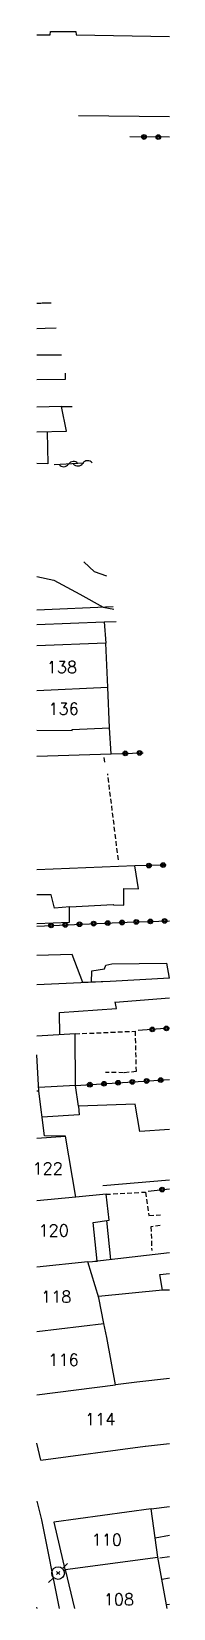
# Model space of a CAD drawing. Header units: millimetres. Extents: x 149999 to 151001, y 153000 to 154001.
# Drawn here: x 149999.9 to 150014, y 153000 to 153166.6 of the extents above; entities that cross this region are included whole.
import ezdxf
from ezdxf.enums import TextEntityAlignment as Align

# ---------------------------------------------------------------- set-up
doc = ezdxf.new("R2010")
doc.units = ezdxf.units.MM
doc.linetypes.add('DASHED', pattern=[0.75, 0.5, -0.25])
doc.layers.get('0').update_dxf_attribs({"linetype": 'CONTINUOUS'})
for name, color, linetype in [('W0006', 2, 'CONTINUOUS'), ('W0008', 7, 'CONTINUOUS'), ('W0017', 7, 'CONTINUOUS'), ('W0101', 7, 'CONTINUOUS'), ('W0104', 1, 'CONTINUOUS'), ('W0112', 1, 'DASHED'), ('W0120', 7, 'CONTINUOUS'), ('W0300', 7, 'CONTINUOUS'), ('W0310', 3, 'CONTINUOUS'), ('W0323', 7, 'CONTINUOUS'), ('W0473', 7, 'CONTINUOUS'), ('W0991', 7, 'CONTINUOUS'), ('W1102', 7, 'CONTINUOUS')]:
    doc.layers.add(name, color=color, linetype=linetype)
doc.styles.get("Standard").update_dxf_attribs({"font": 'romans.shx', "width": 0.85})

msp = doc.modelspace()

# ---------------------------------------------------------------- texts
at = {"layer": 'W0991'}
for s, p in [('138', (150002.64, 153099.43)), ('136', (150002.82, 153095.04)), ('122', (150001.14, 153046.48)), ('120', (150001.77, 153039.93)), ('118', (150002.04, 153032.93)), ('116', (150002.81, 153026.27)), ('114', (150006.69, 153019.99)), ('110', (150007.38, 153007.26)), ('108', (150008.66, 153000.96))]:
    msp.add_text(s, height=1.25, dxfattribs=at).set_placement(p, align=Align.MIDDLE_CENTER)

# ---------------------------------------------------------------- blocks, each defined once
blk = doc.blocks.new('T473')
for p, q in [((-0.166667, 0.166667), (0.166667, -0.166667)), ((-0.166667, -0.166667), (0.166667, 0.166667)), ((0.500001, 0.500001), (1.000002, 1.000002)), ((-1.000002, -1.000002), (-0.500001, -0.500001))]:
    blk.add_line(p, q)
blk.add_ellipse((0, 0), major_axis=(0.471405, 0.471405), ratio=1, start_param=5.4977871438, end_param=11.780972451)
blk = doc.blocks.new('t323o')
at = {"color": 0, "linetype": 'Continuous'}
for radius in [0.25, 0.15]:
    blk.add_circle((0, 0), radius, dxfattribs=at)
blk = doc.blocks.new('t310o')
at = {"color": 0, "linetype": 'Continuous'}
for centre, start, end in [((-0.5, 0.38), 216.8699, 323.1304), ((0.5, -0.37), 36.8699, 143.1303)]:
    blk.add_arc(centre, 0.625, start, end, dxfattribs=at)

# ---------------------------------------------------------------- linework, layer by layer
at = {"layer": 'W0006'}
msp.add_lwpolyline([(150000, 153011.33), (150000.47, 153009.35), (150002.35, 153000)], dxfattribs=at)
at = {"layer": 'W0008'}
msp.add_lwpolyline([(150000.03, 153000), (150000, 153000.12)], dxfattribs=at)
at = {"layer": 'W0017'}
for points in [[(150007.4, 153109.03), (150006.1, 153109.52), (150004.94, 153110.56)], [(150000, 153109), (150001.78, 153108.63), (150004.55, 153107.16), (150007, 153105.77), (150008.11, 153105.55)]]:
    msp.add_lwpolyline(points, dxfattribs=at)
at = {"layer": 'W0101'}
for points in [[(150007.48, 153097.32), (150007.28, 153101.97), (150000, 153101.69)], [(150000, 153092.77), (150003.72, 153092.75), (150003.73, 153092.86), (150007.66, 153093.01), (150007.48, 153097.32)], [(150000.21, 153054.65), (150000, 153058.48)], [(150000.81, 153049.94), (150000.21, 153054.65)], [(150003.01, 153049.89), (150000.81, 153049.94)], [(150004.1, 153043.46), (150003.01, 153049.89)], [(150005.39, 153036.6), (150006.35, 153036.67), (150005.93, 153040.76), (150007.64, 153041.01), (150007.3, 153043.78), (150004.1, 153043.46)], [(150007.08, 153030.11), (150006.53, 153032.82), (150005.39, 153036.6)], [(150008.3, 153023.61), (150007.38, 153028.61), (150007.08, 153030.11)], [(150014, 153024.3), (150010.57, 153023.92), (150010.55, 153023.92), (150008.3, 153023.61)], [(150000.43, 153015.68), (150000, 153017.46)], [(150000.43, 153015.68), (150011.44, 153017.13), (150011.47, 153017.13), (150014, 153017.44)], [(150012.79, 153005.42), (150012.08, 153010.53), (150001.78, 153009.11)], [(150001.78, 153009.11), (150002.99, 153003.99), (150002.99, 153004.13)], [(150013.75, 153000), (150012.79, 153005.42)], [(150002.99, 153004.13), (150003.98, 153000)]]:
    msp.add_lwpolyline(points, dxfattribs=at)
at = {"layer": 'W0104'}
for points in [[(150001.49, 153137.88), (150000.54, 153137.88), (150000.42, 153137.86), (150000, 153137.86)], [(150000, 153135.2), (150000.89, 153135.26), (150002.02, 153135.29)], [(150000, 153132.42), (150002.61, 153132.41)], [(150003, 153130.5), (150002.99, 153129.82), (150000, 153129.77)], [(150000, 153124.28), (150003.11, 153124.35), (150002.59, 153126.96), (150000, 153126.89)], [(150001.07, 153124.3), (150001.14, 153120.92), (150000, 153120.96)], [(150000, 153103.94), (150007.09, 153104.21), (150007.28, 153101.97)], [(150000, 153090.02), (150007.85, 153090.28), (150007.66, 153093.01)], [(150000, 153072.36), (150003.45, 153072.51), (150003.45, 153074.12), (150003.48, 153074.1), (150008.06, 153074.35), (150008.09, 153074.32), (150009.18, 153074.31), (150009.18, 153076.07), (150010.72, 153076.01), (150010.33, 153078.45), (150000, 153078.01)], [(150003.48, 153074.1), (150001.86, 153073.96), (150001.52, 153075.37), (150000, 153075.37)], [(150014, 153066.59), (150007.75, 153066.22), (150004.84, 153066.11), (150003.73, 153069.08), (150000, 153068.98)], [(150005.77, 153066.14), (150005.79, 153067.37), (150007.13, 153067.58), (150007.28, 153067.96), (150007.93, 153068.1), (150013.68, 153068.18), (150013.96, 153066.58)], [(150007.75, 153066.22), (150000, 153065.89)], [(150002.41, 153060.6), (150002.39, 153062.96), (150008.4, 153063.36), (150008.26, 153064.09), (150008.26, 153064.06), (150014, 153064.49)], [(150014, 153050.58), (150010.86, 153050.39), (150010.38, 153053.28), (150004.38, 153053.05), (150004.09, 153055.23), (150004.04, 153060.7), (150000, 153060.44)], [(150004.09, 153055.23), (150000.19, 153055.04)], [(150004.38, 153053.05), (150004.46, 153052.13), (150000.56, 153051.9)], [(150006.98, 153044.69), (150014, 153045.27)], [(150007.82, 153036.85), (150007.39, 153040.97)], [(150014, 153037.56), (150006.13, 153036.66)], [(150014, 153033.61), (150013.39, 153033.61), (150013.28, 153033.61), (150012.98, 153035.29), (150014, 153035.39)], [(150013.28, 153033.61), (150006.49, 153032.95)], [(150012.08, 153010.53), (150014, 153010.77)], [(150014, 153007.69), (150012.51, 153007.41)], [(150014, 153003.21), (150013.21, 153003.06)], [(150013.67, 153000.42), (150014, 153000.47)]]:
    msp.add_lwpolyline(points, dxfattribs=at)
at = {"layer": 'W0112'}
for points in [[(150007.19, 153089.39), (150007.1, 153089.98)], [(150008.61, 153079.08), (150007.48, 153088.18)], [(150004.04, 153060.7), (150010.38, 153060.98), (150010.48, 153056.71), (150009.14, 153056.59), (150007.24, 153056.63)], [(150007.29, 153043.75), (150011.46, 153043.99), (150011.84, 153041.52), (150013.07, 153041.59)], [(150013.03, 153040.45), (150012.05, 153040.32), (150012.13, 153037.8)]]:
    msp.add_lwpolyline(points, dxfattribs=at)
at = {"layer": 'W0120'}
for points in [[(150000, 153166.24), (150001.41, 153166.22), (150001.45, 153166.58), (150004.1, 153166.57), (150004.14, 153166.23), (150014, 153166.06)], [(150004.39, 153157.71), (150014, 153157.61)]]:
    msp.add_lwpolyline(points, dxfattribs=at)
at = {"layer": 'W0300'}
msp.add_lwpolyline([(150008.06, 153105.81), (150000, 153105.47)], dxfattribs=at)
at = {"layer": 'W0310'}
msp.add_lwpolyline([(150004.95, 153120.98), (150001.84, 153120.82)], dxfattribs=at)
at = {"layer": 'W0323'}
for points in [[(150014, 153155.42), (150009.82, 153155.45)], [(150002.59, 153126.96), (150003.72, 153126.98)], [(150007.09, 153104.21), (150008.37, 153104.27)], [(150007.85, 153090.28), (150011.21, 153090.39)], [(150013.64, 153078.52), (150010.33, 153078.45)], [(150000, 153072.09), (150009.52, 153072.49), (150014, 153072.65)], [(150014, 153061.29), (150010.69, 153061.07)], [(150004.09, 153055.24), (150014, 153055.88)], [(150011.74, 153044.08), (150014, 153044.34)], [(150012.99, 153005.34), (150014, 153005.49)]]:
    msp.add_lwpolyline(points, dxfattribs=at)
at = {"layer": 'W1102'}
for points in [[(150000, 153096.98), (150007.48, 153097.32)], [(150000.21, 153054.65), (150000, 153054.64)], [(150000, 153049.68), (150003.01, 153049.89)], [(150004.1, 153043.46), (150000, 153043.06)], [(150005.39, 153036.6), (150000, 153036.04)], [(150000, 153029.25), (150007.08, 153030.11)], [(150000, 153022.58), (150008.3, 153023.61)], [(150002.99, 153004.13), (150012.79, 153005.42)]]:
    msp.add_lwpolyline(points, dxfattribs=at)

# ---------------------------------------------------------------- block references
at = {"layer": 'W0310', "rotation": 182.9458236596514}
for p in [(150003.34, 153120.89), (150004.84, 153120.97)]:
    msp.add_blockref('t310o', p, dxfattribs=at)
at = {"layer": 'W0323'}
for p, rotation in [((150011.32, 153155.44), 179.5579477844556), ((150012.82, 153155.43), 179.5579477844556), ((150009.34, 153090.33), 1.880199734760176), ((150010.84, 153090.38), 1.880199734760176), ((150011.83, 153078.48), 181.2487183381328), ((150013.33, 153078.52), 181.2487183381328), ((150001.5, 153072.15), 2.390096568637186), ((150003, 153072.21), 2.390096568637186), ((150004.5, 153072.28), 2.390096568637186), ((150005.99, 153072.34), 2.390096568637186), ((150007.49, 153072.4), 2.390096568637186), ((150008.99, 153072.46), 2.390096568637186), ((150010.49, 153072.52), 2.12624875706721), ((150011.99, 153072.58), 2.12624875706721), ((150013.49, 153072.63), 2.12624875706721), ((150012.19, 153061.17), 183.8425308174293), ((150013.68, 153061.27), 183.8425308174293), ((150005.59, 153055.33), 3.691385986435053), ((150007.09, 153055.43), 3.691385986435053), ((150008.58, 153055.53), 3.691385986435053), ((150010.08, 153055.62), 3.691385986435053), ((150011.58, 153055.72), 3.691385986435053), ((150013.08, 153055.82), 3.691385986435053), ((150013.23, 153044.25), 6.5426777545943)]:
    msp.add_blockref('t323o', p, dxfattribs=dict(at, rotation=rotation))
at = {"layer": 'W0473'}
msp.add_blockref('T473', (150002.24, 153003.74), dxfattribs=at)

msp.set_redraw_order([(e.dxf.handle, doc.entitydb.next_handle()) for e in msp.query("TEXT MTEXT ATTDEF DIMENSION ARC_DIMENSION")])  # texts and dimensions are drawn at this point

doc.saveas('drawing.dxf')
